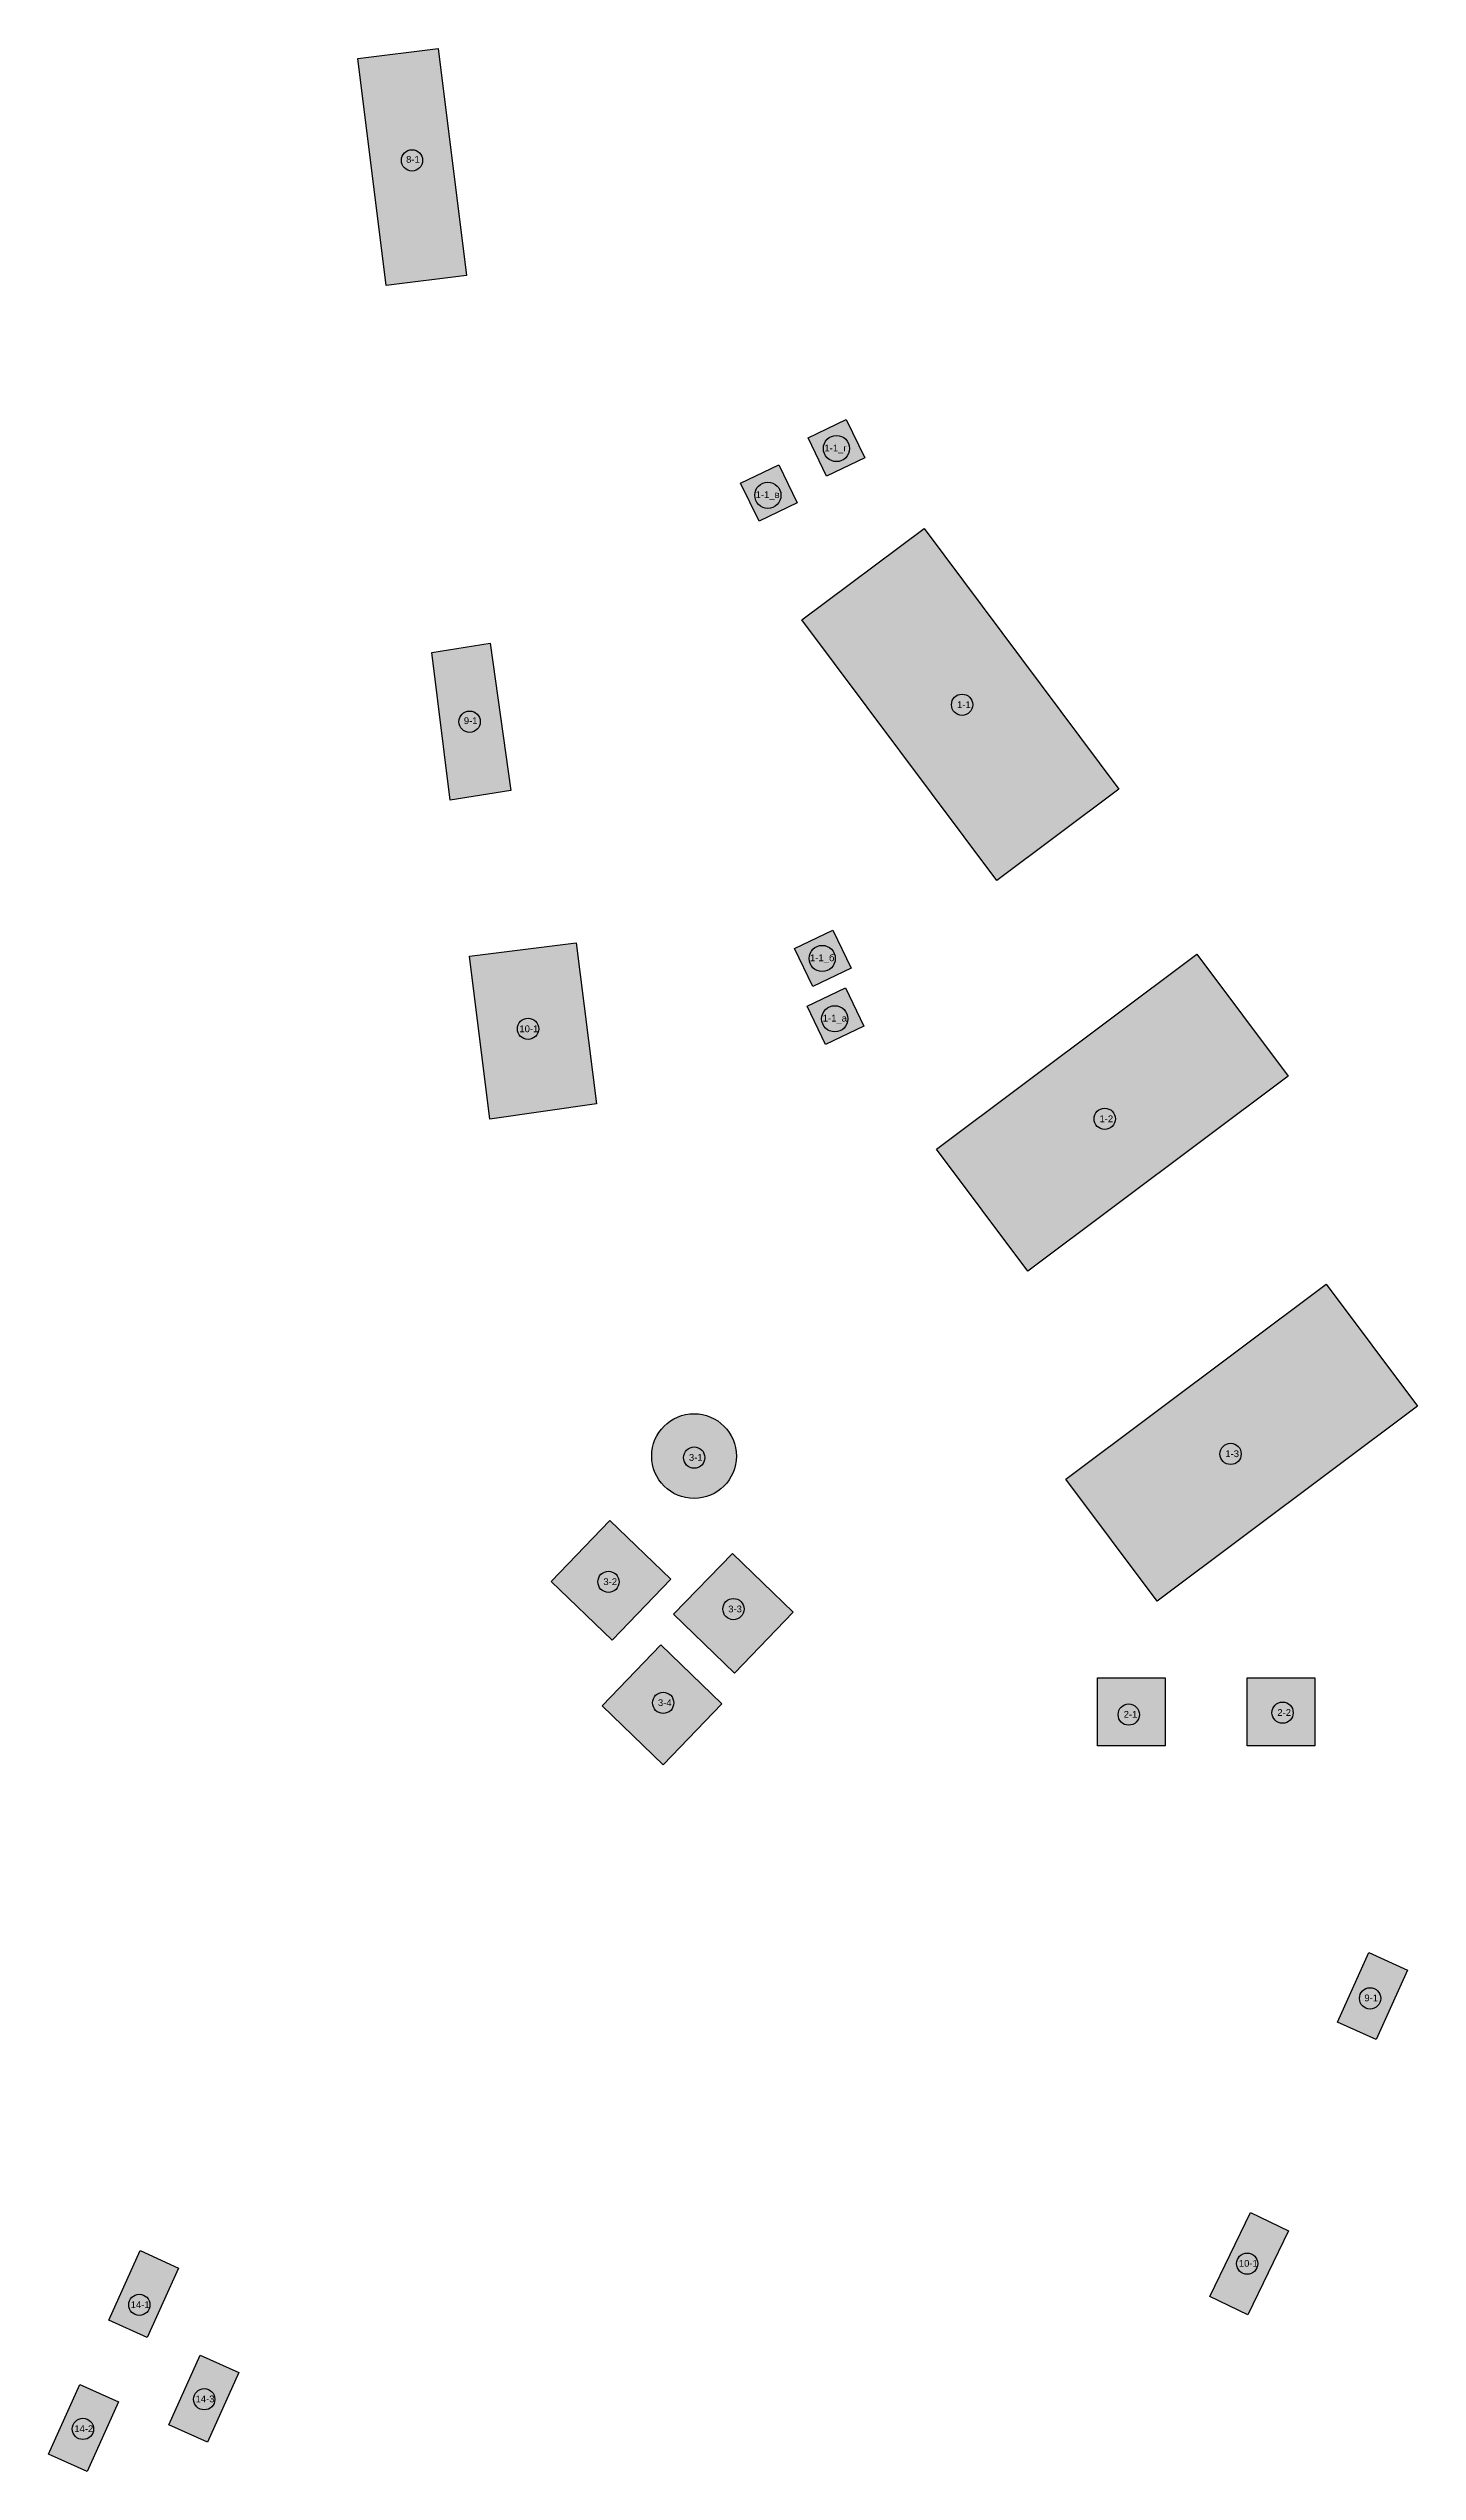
# Model space of a CAD drawing. Header units: millimetres. Extents: x 2242357 to 2245404, y 378014 to 382094.
# Drawn here: x 2243562 to 2244370, y 380656 to 382086 of the extents above; entities that cross this region are included whole.
import ezdxf

# ---------------------------------------------------------------- set-up
doc = ezdxf.new("R2010")
doc.units = ezdxf.units.MM
doc.layers.add('логистика_здание', color=7, linetype='Continuous', true_color=0x000000)
doc.layers.add('промка_здание', color=7, linetype='Continuous', true_color=0x000000)
doc.layers.add('логистика_информация_объекты', color=1, linetype='Continuous')
for name, color, linetype, transparency in [('логистика_штриховка_здание', 150, 'Continuous', 0.5), ('промка_информация_объекты', 1, 'Continuous', 0.5), ('торговый_центр_здание', 250, 'Continuous', 0.4), ('торговый_центр_подписи_здание', 250, 'Continuous', 0.4), ('торговый_центр_штриховка_здание', 240, 'Continuous', 0.4)]:
    doc.layers.add(name, color=color, linetype=linetype, transparency=transparency)
doc.layers.add('промка_штриховка', color=7, linetype='Continuous', true_color=0xa24494, transparency=0.5)
doc.styles.get("Standard").update_dxf_attribs({"font": 'arial.ttf'})

msp = doc.modelspace()

# ---------------------------------------------------------------- texts
at = {"layer": 'логистика_информация_объекты', "char_height": 4, "attachment_point": 1}
for s, insert in [('8-1', (2243773, 382022.2)), ('9-1', (2243807.1, 381691)), ('10-1', (2243839.9, 381509.2))]:
    msp.add_mtext_dynamic_manual_height_columns(s, width=36.12, gutter_width=12.5, heights=[0], dxfattribs=dict(at, insert=insert))
at = {"layer": 'промка_информация_объекты', "char_height": 4, "attachment_point": 1}
for s, insert in [('1-1_г', (2244020, 381851.9)), ('1-1_в', (2243979.4, 381824.4)), ('1-1', (2244098.3, 381700.5)), ('1-1_б', (2244011.5, 381551.1)), ('1-1_а', (2244019, 381515.5)), ('1-2', (2244182.4, 381456.1)), ('3-1', (2243940, 381256.3)), ('1-3', (2244256.7, 381258.5)), ('3-2', (2243889.5, 381183)), ('3-3', (2243963.2, 381166.9)), ('3-4', (2243921.7, 381111.6)), ('2-2', (2244287.4, 381105.8)), ('2-1', (2244196.7, 381104.7))]:
    msp.add_mtext_dynamic_manual_height_columns(s, width=36.12, gutter_width=12.5, heights=[0], dxfattribs=dict(at, insert=insert))
at = {"layer": 'торговый_центр_подписи_здание', "char_height": 4, "attachment_point": 1}
for s, insert in [('9-1', (2244338.8, 380937.4)), ('10-1', (2244264.7, 380780.8)), ('14-1', (2243610.4, 380756.4)), ('14-3', (2243648.7, 380700.8)), ('14-2', (2243577.1, 380683.2))]:
    msp.add_mtext_dynamic_manual_height_columns(s, width=36.12, gutter_width=12.5, heights=[0], dxfattribs=dict(at, insert=insert))

# ---------------------------------------------------------------- hatches: boundary and pattern name
at = {"layer": 'логистика_штриховка_здание'}
h = msp.add_hatch(color=256, dxfattribs=at)
h.dxf.hatch_style = 1
h.paths.add_polyline_path([(2243761.3, 381945.8), (2243744.6, 382079.8), (2243792, 382085.7), (2243808.6, 381951.7)])
h = msp.add_hatch(color=256, dxfattribs=at)
h.dxf.hatch_style = 1
h.paths.add_polyline_path([(2244032.9, 381866.7), (2244043.8, 381844.2), (2244021.2, 381833.3), (2244010.4, 381855.9)])
h = msp.add_hatch(color=256, dxfattribs=at)
h.dxf.hatch_style = 1
h.paths.add_polyline_path([(2243993.1, 381840), (2244003.9, 381817.5), (2243981.4, 381806.7), (2243970.5, 381829.2)])
h = msp.add_hatch(color=256, dxfattribs=at)
h.dxf.hatch_style = 1
h.paths.add_polyline_path([(2243799, 381642.2), (2243788.2, 381729.3), (2243822.7, 381734.7), (2243834.8, 381647.8)])
h = msp.add_hatch(color=256, dxfattribs=at)
h.dxf.hatch_style = 1
h.paths.add_polyline_path([(2244024.9, 381565.4), (2244035.8, 381542.9), (2244013.2, 381532.1), (2244002.4, 381554.6)])
h = msp.add_hatch(color=256, dxfattribs=at)
h.dxf.hatch_style = 1
h.paths.add_polyline_path([(2243822.4, 381453.9), (2243810.4, 381550), (2243873.4, 381557.9), (2243885.5, 381463)])
h = msp.add_hatch(color=256, dxfattribs=at)
h.dxf.hatch_style = 1
h.paths.add_polyline_path([(2244032.4, 381531.3), (2244043.2, 381508.7), (2244020.7, 381497.9), (2244009.9, 381520.5)])
at = {"layer": 'промка_штриховка'}
h = msp.add_hatch(color=256, dxfattribs=at)
h.dxf.hatch_style = 1
h.paths.add_polyline_path([(2244078.8, 381802.4), (2244193.9, 381648.7), (2244121.8, 381594.8), (2244006.7, 381748.5)])
h = msp.add_hatch(color=256, dxfattribs=at)
h.dxf.hatch_style = 1
h.paths.add_polyline_path([(2244086.2, 381436.2), (2244239.9, 381551.3), (2244293.8, 381479.2), (2244140.1, 381364.2)])
h = msp.add_hatch(color=256, dxfattribs=at)
h.dxf.hatch_style = 1
h.paths.add_polyline_path([(2244162.6, 381241.5), (2244316.3, 381356.6), (2244370.2, 381284.5), (2244216.5, 381169.5)])
h = msp.add_hatch(color=256, dxfattribs=at)
h.dxf.hatch_style = 1
edge = h.paths.add_edge_path()
edge.add_arc((2243943, 381255.1), 25, 0, 360)
h = msp.add_hatch(color=256, dxfattribs=at)
h.dxf.hatch_style = 1
h.paths.add_polyline_path([(2243893.3, 381217.1), (2243929.3, 381182.4), (2243894.6, 381146.4), (2243858.6, 381181.1)])
h = msp.add_hatch(color=256, dxfattribs=at)
h.dxf.hatch_style = 1
h.paths.add_polyline_path([(2243965.7, 381197.7), (2244001.6, 381163), (2243966.9, 381127), (2243930.9, 381161.8)])
h = msp.add_hatch(color=256, dxfattribs=at)
h.dxf.hatch_style = 1
h.paths.add_polyline_path([(2243923.4, 381143.7), (2243959.4, 381109), (2243924.7, 381073), (2243888.7, 381107.7)])
h = msp.add_hatch(color=256, dxfattribs=at)
h.dxf.hatch_style = 1
h.paths.add_polyline_path([(2244181.2, 381124.2), (2244221.2, 381124.2), (2244221.2, 381084.2), (2244181.2, 381084.2)])
h = msp.add_hatch(color=256, dxfattribs=at)
h.dxf.hatch_style = 1
h.paths.add_polyline_path([(2244269.6, 381124.2), (2244309.6, 381124.2), (2244309.6, 381084.2), (2244269.6, 381084.2)])
at = {"layer": 'торговый_центр_штриховка_здание'}
h = msp.add_hatch(color=256, dxfattribs=at)
h.dxf.hatch_style = 1
h.paths.add_polyline_path([(2244341.4, 380962.1), (2244364.2, 380951.8), (2244345.7, 380910.8), (2244322.9, 380921.1)])
h = msp.add_hatch(color=256, dxfattribs=at)
h.dxf.hatch_style = 1
h.paths.add_polyline_path([(2244271.5, 380808.8), (2244294, 380797.9), (2244270, 380748.4), (2244247.5, 380759.3)])
h = msp.add_hatch(color=256, dxfattribs=at)
h.dxf.hatch_style = 1
h.paths.add_polyline_path([(2243615.9, 380786.3), (2243638.7, 380776), (2243620.2, 380735), (2243597.4, 380745.2)])
h = msp.add_hatch(color=256, dxfattribs=at)
h.dxf.hatch_style = 1
h.paths.add_polyline_path([(2243651.4, 380724.6), (2243674.2, 380714.3), (2243655.7, 380673.3), (2243632.9, 380683.5)])
h = msp.add_hatch(color=256, dxfattribs=at)
h.dxf.hatch_style = 1
h.paths.add_polyline_path([(2243580.3, 380707.2), (2243603.1, 380697), (2243584.6, 380655.9), (2243561.8, 380666.2)])

# ---------------------------------------------------------------- linework, layer by layer
at = {"layer": 'логистика_здание'}
for points in [[(2243761.3, 381945.8), (2243744.6, 382079.8), (2243792, 382085.7), (2243808.6, 381951.7)], [(2244032.9, 381866.7), (2244043.8, 381844.2), (2244021.2, 381833.3), (2244010.4, 381855.9)], [(2243993.1, 381840), (2244003.9, 381817.5), (2243981.4, 381806.7), (2243970.5, 381829.2)], [(2243799, 381642.2), (2243788.2, 381729.3), (2243822.7, 381734.7), (2243834.8, 381647.8)], [(2244024.9, 381565.4), (2244035.8, 381542.9), (2244013.2, 381532.1), (2244002.4, 381554.6)], [(2243822.4, 381453.9), (2243810.4, 381550), (2243873.4, 381557.9), (2243885.5, 381463)], [(2244032.4, 381531.3), (2244043.2, 381508.7), (2244020.7, 381497.9), (2244009.9, 381520.5)]]:
    msp.add_lwpolyline(points, close=True, dxfattribs=at)
at = {"layer": 'логистика_информация_объекты'}
for centre in [(2243776.5, 382019.6), (2243810.5, 381688.4), (2243845, 381507.2)]:
    msp.add_circle(centre, 6.28, dxfattribs=at)
at = {"layer": 'промка_здание'}
for points in [[(2244078.8, 381802.4), (2244193.9, 381648.7), (2244121.8, 381594.8), (2244006.7, 381748.5)], [(2244086.2, 381436.2), (2244239.9, 381551.3), (2244293.8, 381479.2), (2244140.1, 381364.2)], [(2244162.6, 381241.5), (2244316.3, 381356.6), (2244370.2, 381284.5), (2244216.5, 381169.5)], [(2243893.3, 381217.1), (2243929.3, 381182.4), (2243894.6, 381146.4), (2243858.6, 381181.1)], [(2243965.7, 381197.7), (2244001.6, 381163), (2243966.9, 381127), (2243930.9, 381161.8)], [(2243923.4, 381143.7), (2243959.4, 381109), (2243924.7, 381073), (2243888.7, 381107.7)], [(2244181.2, 381124.2), (2244221.2, 381124.2), (2244221.2, 381084.2), (2244181.2, 381084.2)], [(2244269.6, 381124.2), (2244309.6, 381124.2), (2244309.6, 381084.2), (2244269.6, 381084.2)]]:
    msp.add_lwpolyline(points, close=True, dxfattribs=at)
msp.add_circle((2243943, 381255.1), 25, dxfattribs=at)
at = {"layer": 'промка_информация_объекты'}
for centre, radius in [((2244027.1, 381849.6), 7.73), ((2243986.6, 381822), 7.73), ((2244101.3, 381698.4), 6.28), ((2244018.7, 381548.7), 7.73), ((2244026.1, 381513.1), 7.73), ((2244185.5, 381454.1), 6.28), ((2244259.8, 381256.4), 6.28), ((2243943.1, 381254.2), 6.28), ((2243892.5, 381180.9), 6.28), ((2243966.3, 381164.8), 6.28), ((2243924.8, 381109.5), 6.28), ((2244199.7, 381102.6), 6.28), ((2244290.5, 381103.7), 6.28)]:
    msp.add_circle(centre, radius, dxfattribs=at)
at = {"layer": 'торговый_центр_здание'}
for points in [[(2244341.4, 380962.1), (2244364.2, 380951.8), (2244345.7, 380910.8), (2244322.9, 380921.1)], [(2244271.5, 380808.8), (2244294, 380797.9), (2244270, 380748.4), (2244247.5, 380759.3)], [(2243615.9, 380786.3), (2243638.7, 380776), (2243620.2, 380735), (2243597.4, 380745.2)], [(2243651.4, 380724.6), (2243674.2, 380714.3), (2243655.7, 380673.3), (2243632.9, 380683.5)], [(2243580.3, 380707.2), (2243603.1, 380697), (2243584.6, 380655.9), (2243561.8, 380666.2)]]:
    msp.add_lwpolyline(points, close=True, dxfattribs=at)
at = {"layer": 'торговый_центр_подписи_здание'}
for centre in [(2244342.2, 380935.1), (2244269.6, 380778.6), (2243615.5, 380754.3), (2243653.8, 380698.6), (2243582.2, 380681.1)]:
    msp.add_circle(centre, 6.28, dxfattribs=at)

msp.set_redraw_order([(e.dxf.handle, doc.entitydb.next_handle()) for e in msp.query("TEXT MTEXT ATTDEF DIMENSION ARC_DIMENSION")])  # texts and dimensions are drawn at this point

doc.saveas('drawing.dxf')
